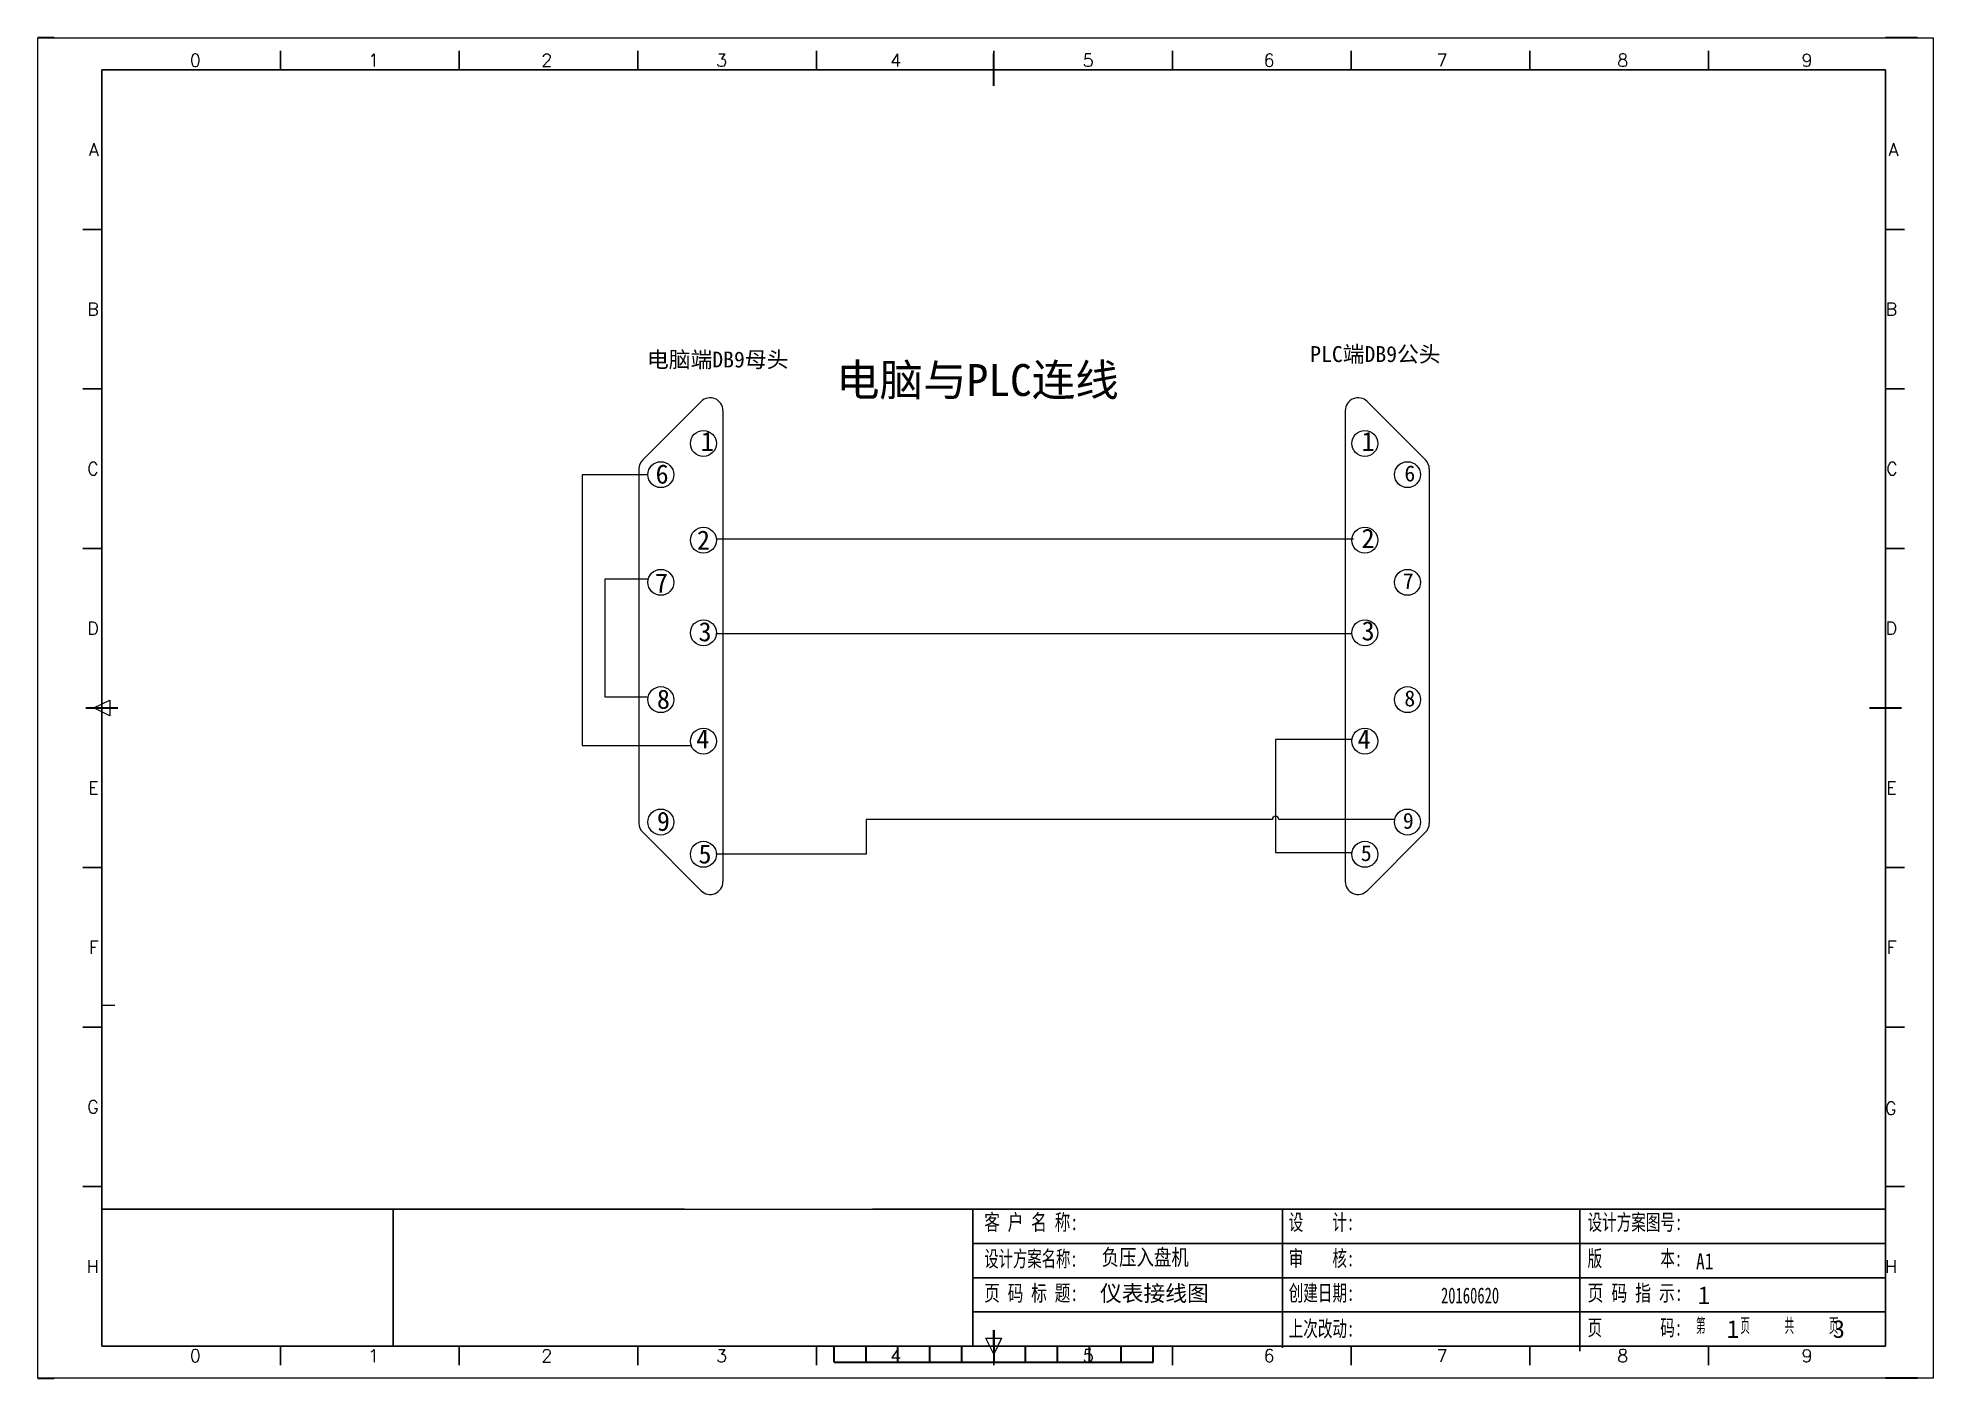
# Model space of a CAD drawing. Extents: x 2368 to 9674, y -1476 to 1321.
# Drawn here: x 6722.8 to 7019.8, y -89.2 to 120.8 of the extents above; entities that cross this region are included whole.
import ezdxf
from ezdxf.enums import TextEntityAlignment as Align

# ---------------------------------------------------------------- set-up
doc = ezdxf.new("R2010")
doc.units = 0
doc.header["$MEASUREMENT"] = 0
doc.layers.add('AE_BOR', color=1, linetype='Continuous')
doc.layers.add('MISC', color=2, linetype='Continuous')
doc.styles.add('Standard0.67', font='', dxfattribs={"width": 0.67})
doc.styles.add('Standard_0.8', font='', dxfattribs={"width": 0.8})
doc.styles.add('WD', font='romans.shx', dxfattribs={"bigfont": 'gbcbig.shx'})
doc.styles.add('样式 0', font='')
doc.styles.get('Standard0.67').set_extended_font_data('FangSong_GB2312')
doc.styles.get('Standard_0.8').set_extended_font_data('FangSong_GB2312')
doc.styles.get('样式 0').set_extended_font_data('KaiTi_GB2312')

msp = doc.modelspace()

# ---------------------------------------------------------------- texts
at = {"lineweight": 0, "attachment_point": 1}
for s, insert, char_height, width in [('{\\fSimSun|b0|i0|c134|p2;电脑端DB9母头}', (6818.24401, 71.70562), 2.5, 25.2798146), ('{\\fSimSun|b0|i0|c134|p2;PLC端DB9公头}', (6922.17058, 72.55435), 2.5, 22.1916394), ('{\\fSimSun|b0|i0|c134|p2;电脑与PLC连线}', (6847.8696, 69.7406), 5, 74.3777742)]:
    msp.add_mtext(s, dxfattribs=dict(at, insert=insert, char_height=char_height, width=width))
at = {"width": 5.5582744, "attachment_point": 1}
for s, insert, char_height in [('{\\fSimSun|b0|i0|c134|p2;1}', (6826.67312, 59.1079), 3), ('{\\fSimSun|b0|i0|c134|p2;1}', (6930.2258, 59.1079), 3), ('{\\fSimSun|b0|i0|c134|p2;6}', (6819.58565, 54.0071), 3), ('{\\fSimSun|b0|i0|c134|p2;6}', (6936.93237, 53.85394), 2.5), ('{\\fSimSun|b0|i0|c134|p2;2}', (6826.06818, 43.65796), 3), ('{\\fSimSun|b0|i0|c134|p2;2}', (6930.2258, 43.94075), 3), ('{\\fSimSun|b0|i0|c134|p2;7}', (6819.47885, 36.91332), 3), ('{\\fSimSun|b0|i0|c134|p2;7}', (6936.69461, 36.98746), 2.5), ('{\\fSimSun|b0|i0|c134|p2;3}', (6826.31418, 29.30067), 3), ('{\\fSimSun|b0|i0|c134|p2;3}', (6930.2258, 29.43997), 3), ('{\\fSimSun|b0|i0|c134|p2;8}', (6819.79656, 18.72897), 3), ('{\\fSimSun|b0|i0|c134|p2;8}', (6936.93237, 18.603), 2.5), ('{\\fSimSun|b0|i0|c134|p2;4}', (6825.95523, 12.5109), 3), ('{\\fSimSun|b0|i0|c134|p2;4}', (6929.59165, 12.46568), 3), ('{\\fSimSun|b0|i0|c134|p2;9}', (6819.79461, -0.4087), 3), ('{\\fSimSun|b0|i0|c134|p2;9}', (6936.69462, -0.57765), 2.5), ('{\\fSimSun|b0|i0|c134|p2;5}', (6826.31417, -5.51354), 3), ('{\\fSimSun|b0|i0|c134|p2;5}', (6930.10603, -5.63212), 2.5)]:
    msp.add_mtext(s, dxfattribs=dict(at, insert=insert, char_height=char_height))
at = {"color": 0, "ltscale": 2, "char_height": 2.5, "attachment_point": 1}
for s, insert, width, style in [('{\\fSimSun|b0|i0|c134|p2;\\W0.72;客 户 名 称:}', (6871.09065, -63.47578), 16.2476781, 'Standard0.67'), ('{\\fSimSun|b0|i0|c134|p2;设    计:}', (6918.80496, -63.47578), 12.0312135, 'Standard0.67'), ('{\\fSimSun|b0|i0|c134|p2;设计方案图号:}', (6965.63784, -63.47578), 15.1643965, 'Standard0.67'), ('{\\fSimSun|b0|i0|c134|p2;\\W0.66;设计方案名称:}', (6871.09065, -69.2044), 15.1234231, 'Standard0.67'), ('{\\fSimSun|b0|i0|c134|p2;负压入盘机}', (6889.50022, -68.96853), 33.907767, 'Standard_0.8'), ('{\\fSimSun|b0|i0|c134|p2;审    核:}', (6918.80496, -69.14915), 12.0312135, 'Standard0.67'), ('{\\fSimSun|b0|i0|c134|p2;版        本:}', (6965.63784, -69.14915), 16.8497761, 'Standard0.67'), ('{\\fSimSun|b0|i0|c134|p2;A1}', (6982.63658, -69.58957), 33.907767, 'Standard_0.8'), ('{\\fSimSun|b0|i0|c134|p2;\\W0.72;页 码 标 题:}', (6871.09065, -74.57263), 15.1234231, 'Standard0.67'), ('{\\fSimSun|b0|i0|c134|p2;创建日期:}', (6918.80496, -74.55638), 12.0312135, 'Standard0.67'), ('{\\fSimSun|b0|i0|c134|p2;\\W0.73;页 码 指 示:}', (6965.63784, -74.55638), 16.1994502, 'Standard0.67'), ('{\\fSimSun|b0|i0|c134|p2;20160620}', (6942.66765, -74.95384), 12.0312135, 'Standard0.67'), ('{\\fSimSun|b0|i0|c134|p2;上次改动:}', (6918.80496, -80.14691), 12.0312135, 'Standard0.67'), ('{\\fSimSun|b0|i0|c134|p2;页        码:}', (6965.63784, -79.99711), 15.7257887, 'Standard0.67'), ('{\\Fromans,gbcbig|c134;第}    {\\Fromans,gbcbig|c134;页}    {\\Fromans,gbcbig|c134;共}    {\\Fromans,gbcbig|c134;页}', (6982.63445, -79.75165), 33.907767, 'Standard_0.8')]:
    msp.add_mtext(s, dxfattribs=dict(at, insert=insert, width=width, style=style))
at = {"color": 7, "insert": (6889.23441, -74.62093), "char_height": 2.5, "attachment_point": 1}
msp.add_mtext_dynamic_manual_height_columns('{\\fSimSun|b0|i0|c134|p2;仪表接线图}', width=47.9244364, gutter_width=12.5, heights=[0], dxfattribs=at)
at = {"layer": 'MISC', "color": 0, "char_height": 2.8, "width": 3.0699683, "attachment_point": 1, "style": '样式 0'}
for s, insert in [('1', (6982.93012, -74.76716)), ('1', (6987.46804, -80.05676)), ('3', (7004.06226, -80.05676))]:
    msp.add_mtext(s, dxfattribs=dict(at, insert=insert))

# ---------------------------------------------------------------- blocks, each defined once
blk = doc.blocks.new('gb_a2_a')
for p, q in [((584, 410), (25, 410)), ((25, 410), (25, 10)), ((584, 10), (584, 410)), ((25, 10), (584, 10))]:
    blk.add_line(p, q)
at = {"lineweight": 9, "ltscale": 0.1}
blk.add_line((25, 116.86), (29, 116.86), dxfattribs=at)
at = {"layer": 'AE_BOR', "lineweight": 30}
for p, q in [((10, 420), (4.93, 420)), ((594, 420), (584, 420)), ((4.93, 0), (10, 0)), ((594, 0), (584, 0))]:
    blk.add_line(p, q, dxfattribs=at)
at = {"layer": 'AE_BOR', "color": 1, "lineweight": 15}
for p, q in [((4.93, 420), (598.93, 420)), ((4.93, 0), (4.93, 420)), ((598.93, 420), (598.93, 0)), ((22.5, 210), (27.5, 212.5)), ((27.5, 207.5), (22.5, 210)), ((27.5, 212.5), (27.5, 207.5)), ((304.5, 7.5), (302, 12.5)), ((302, 12.5), (307, 12.5)), ((307, 12.5), (304.5, 7.5)), ((598.93, 0), (4.93, 0))]:
    blk.add_line(p, q, dxfattribs=at)
at = {"layer": 'AE_BOR'}
for p, q in [((81, 410), (81, 416)), ((137, 410), (137, 416)), ((193, 410), (193, 416)), ((249, 410), (249, 416)), ((304.5, 410), (304.5, 416)), ((360.5, 410), (360.5, 416)), ((416.5, 410), (416.5, 416)), ((472.5, 410), (472.5, 416)), ((528.5, 410), (528.5, 416)), ((25, 360), (19, 360)), ((584, 360), (590, 360)), ((25, 310), (19, 310)), ((584, 310), (590, 310)), ((25, 260), (19, 260)), ((584, 260), (590, 260)), ((25, 160), (19, 160)), ((584, 160), (590, 160)), ((25, 110), (19, 110)), ((584, 110), (590, 110)), ((25, 60), (19, 60)), ((584, 60), (590, 60)), ((81, 10), (81, 4)), ((137, 10), (137, 4)), ((193, 10), (193, 4)), ((249, 10), (249, 4)), ((304.5, 10), (304.5, 4)), ((360.5, 10), (360.5, 4)), ((416.5, 10), (416.5, 4)), ((472.5, 10), (472.5, 4)), ((528.5, 10), (528.5, 4))]:
    blk.add_line(p, q, dxfattribs=at)
at = {"layer": 'AE_BOR', "color": 2, "lineweight": 30}
for p, q in [((304.5, 405), (304.5, 415)), ((20, 210), (30, 210)), ((579, 210), (589, 210)), ((304.5, 10), (304.5, 15)), ((304.5, 15), (304.5, 5)), ((254.5, 5), (254.5, 10)), ((264.5, 5), (264.5, 10)), ((274.5, 5), (274.5, 10)), ((284.5, 5), (284.5, 10)), ((294.5, 5), (294.5, 10)), ((304.5, 10), (304.5, 5)), ((314.5, 5), (314.5, 10)), ((324.5, 5), (324.5, 10)), ((334.5, 5), (334.5, 10)), ((344.5, 5), (344.5, 10)), ((354.5, 5), (354.5, 10)), ((254.5, 5), (354.5, 5))]:
    blk.add_line(p, q, dxfattribs=at)
at = {"layer": 'AE_BOR', "style": 'WD'}
for s, p in [('0', (54.27, 411)), ('1', (110.12, 411)), ('2', (164.42, 411)), ('3', (219.22, 411)), ('4', (273.82, 411)), ('5', (334.12, 411)), ('6', (390.81, 411)), ('7', (445.01, 411)), ('8', (501.67, 411)), ('9', (559.4, 411)), ('0', (54.27, 5)), ('1', (110.12, 5)), ('2', (164.42, 5)), ('3', (219.22, 5)), ('4', (273.82, 5)), ('5', (334.12, 5)), ('6', (390.81, 5)), ('7', (445.01, 5)), ('8', (501.67, 5)), ('9', (559.4, 5))]:
    blk.add_text(s, height=4, dxfattribs=at).set_placement(p, align=Align.CENTER)
for s, p in [('A', (24, 385)), ('A', (588.05, 385)), ('B', (24, 335)), ('B', (587.67, 335)), ('C', (24, 285)), ('C', (587.86, 285)), ('D', (24, 235)), ('D', (587.67, 235)), ('E', (24, 185)), ('E', (587.48, 185)), ('F', (24, 135)), ('F', (587.48, 135)), ('F', (587.48, 135)), ('G', (24, 85)), ('G', (587.48, 84.56)), ('H', (24, 35)), ('H', (587.67, 35))]:
    blk.add_text(s, height=4, dxfattribs=at).set_placement(p, align=Align.MIDDLE_RIGHT)

# ---------------------------------------------------------------- linework, layer by layer
at = {"lineweight": 0}
for p, q in [((6826.72296, 63.86422), (6817.56971, 54.71703)), ((6830.1367, 62.44954), (6830.1367, -11.36599)), ((6927.6779, 62.44954), (6927.6779, -11.36599)), ((6931.09165, 63.86422), (6940.2449, 54.71703)), ((6818.2925, 52.3627), (6808.06191, 52.3627)), ((6808.06191, 52.3627), (6808.06191, 9.95394)), ((6816.98346, 53.30234), (6816.98346, -2.2188)), ((6940.83115, 53.30234), (6940.83115, -2.2188)), ((6829.20448, 42.36973), (6928.95275, 42.36973)), ((6818.46301, 36.01234), (6811.64262, 36.01234)), ((6811.64262, 36.01234), (6811.64262, 17.61817)), ((6829.03462, 27.49652), (6928.61237, 27.49652)), ((6811.64262, 17.61817), (6818.2925, 17.61817)), ((6808.06191, 9.95394), (6825.2834, 9.95394)), ((6928.68782, 10.89128), (6916.74415, 10.89128)), ((6916.74415, 10.89128), (6916.74415, -6.79086)), ((6916.24415, -1.62757), (6852.56498, -1.62757)), ((6852.56498, -1.62757), (6852.56498, -7.07769)), ((6935.43277, -1.62757), (6917.24415, -1.62757)), ((6826.72296, -12.78067), (6817.56971, -3.63348)), ((6931.09165, -12.78067), (6940.2449, -3.63348)), ((6852.56498, -7.07769), (6829.03462, -7.07769)), ((6916.74415, -6.79086), (6928.58119, -6.79086))]:
    msp.add_line(p, q, dxfattribs=at)
at = {"color": 0, "ltscale": 2}
for p, q in [((6732.8221, -84.15347), (6732.8221, -62.70738)), ((6824.12704, -62.70738), (6732.8221, -62.70738)), ((6853.58868, -62.70738), (7012.3221, -62.70738)), ((6869.28714, -62.70738), (6869.28714, -84.15347)), ((6917.85301, -84.41791), (6917.85301, -62.70738)), ((6964.43319, -84.91138), (6964.43319, -62.70738)), ((7012.3221, -84.15347), (7012.3221, -62.70738)), ((6982.32427, -78.79195), (7012.3221, -78.79195)), ((6824.12704, -84.15347), (6732.8221, -84.15347)), ((6982.32427, -84.15347), (7012.3221, -84.15347))]:
    msp.add_line(p, q, dxfattribs=at)
at = {"color": 0}
msp.add_line((6778.47457, -62.70738), (6778.47457, -84.15347), dxfattribs=at)
at = {"lineweight": 9, "ltscale": 0.1}
for p, q in [((6824.12704, -62.70738), (6853.58868, -62.70738)), ((6824.12704, -84.15347), (6853.58868, -84.15347)), ((6852.23133, -84.15347), (6852.23133, -84.15347)), ((6852.23133, -84.15347), (6852.23133, -84.15347))]:
    msp.add_line(p, q, dxfattribs=at)
for p, q in [((6869.28714, -68.06891), (6913.53868, -68.06891)), ((6913.53868, -68.06891), (6982.32427, -68.06891)), ((6982.32427, -68.06891), (7012.3221, -68.06891)), ((6869.28714, -73.43043), (6913.53868, -73.43043)), ((6913.53868, -73.43043), (6982.32427, -73.43043)), ((6982.32427, -73.43043), (7012.3221, -73.43043)), ((6869.28714, -78.79195), (6913.53868, -78.79195)), ((6913.53868, -78.79195), (6982.32427, -78.79195)), ((6853.58868, -84.15347), (6913.53868, -84.15347)), ((6853.58868, -84.15347), (6913.53868, -84.15347)), ((6913.53868, -84.15347), (6982.32427, -84.15347))]:
    msp.add_line(p, q)
at = {"lineweight": 0}
for centre in [(6827.08109, 57.3027), (6930.73351, 57.3027), (6820.39921, 52.40892), (6937.4154, 52.40892), (6827.08109, 42.13555), (6930.73351, 42.13555), (6820.39921, 35.54243), (6937.4154, 35.54243), (6827.08109, 27.63477), (6930.73351, 27.63477), (6820.39921, 17.15797), (6937.4154, 17.15797), (6827.08109, 10.66048), (6930.73351, 10.66048), (6820.39921, -2.02268), (6937.4154, -2.02268), (6827.08109, -7.07715), (6930.73351, -7.07715)]:
    msp.add_circle(centre, 2.03217, dxfattribs=at)
for centre, radius, start, end in [((6828.1367, 62.44954), 2, 0, 134.9810385), ((6929.6779, 62.44954), 2, 45.0189615, 180), ((6818.98346, 53.30234), 2, 134.9810385, 180), ((6938.83115, 53.30234), 2, 0, 45.0189615), ((6818.98346, -2.2188), 2, 180, 225.0189615), ((6916.74415, -1.62757), 0.5, 0, 180), ((6938.83115, -2.2188), 2, 314.9810385, 0), ((6828.1367, -11.36599), 2, 225.0189615, 0), ((6929.6779, -11.36599), 2, 180, 314.9810385)]:
    msp.add_arc(centre, radius, start, end, dxfattribs=at)

# ---------------------------------------------------------------- block references
at = {"xscale": 0.5, "yscale": 0.5, "zscale": 0.5}
msp.add_blockref('gb_a2_a', (6720.3221, -89.15347), dxfattribs=at)

msp.set_redraw_order([(e.dxf.handle, doc.entitydb.next_handle()) for e in msp.query("TEXT MTEXT ATTDEF DIMENSION ARC_DIMENSION")])  # texts and dimensions are drawn at this point

doc.saveas('drawing.dxf')
